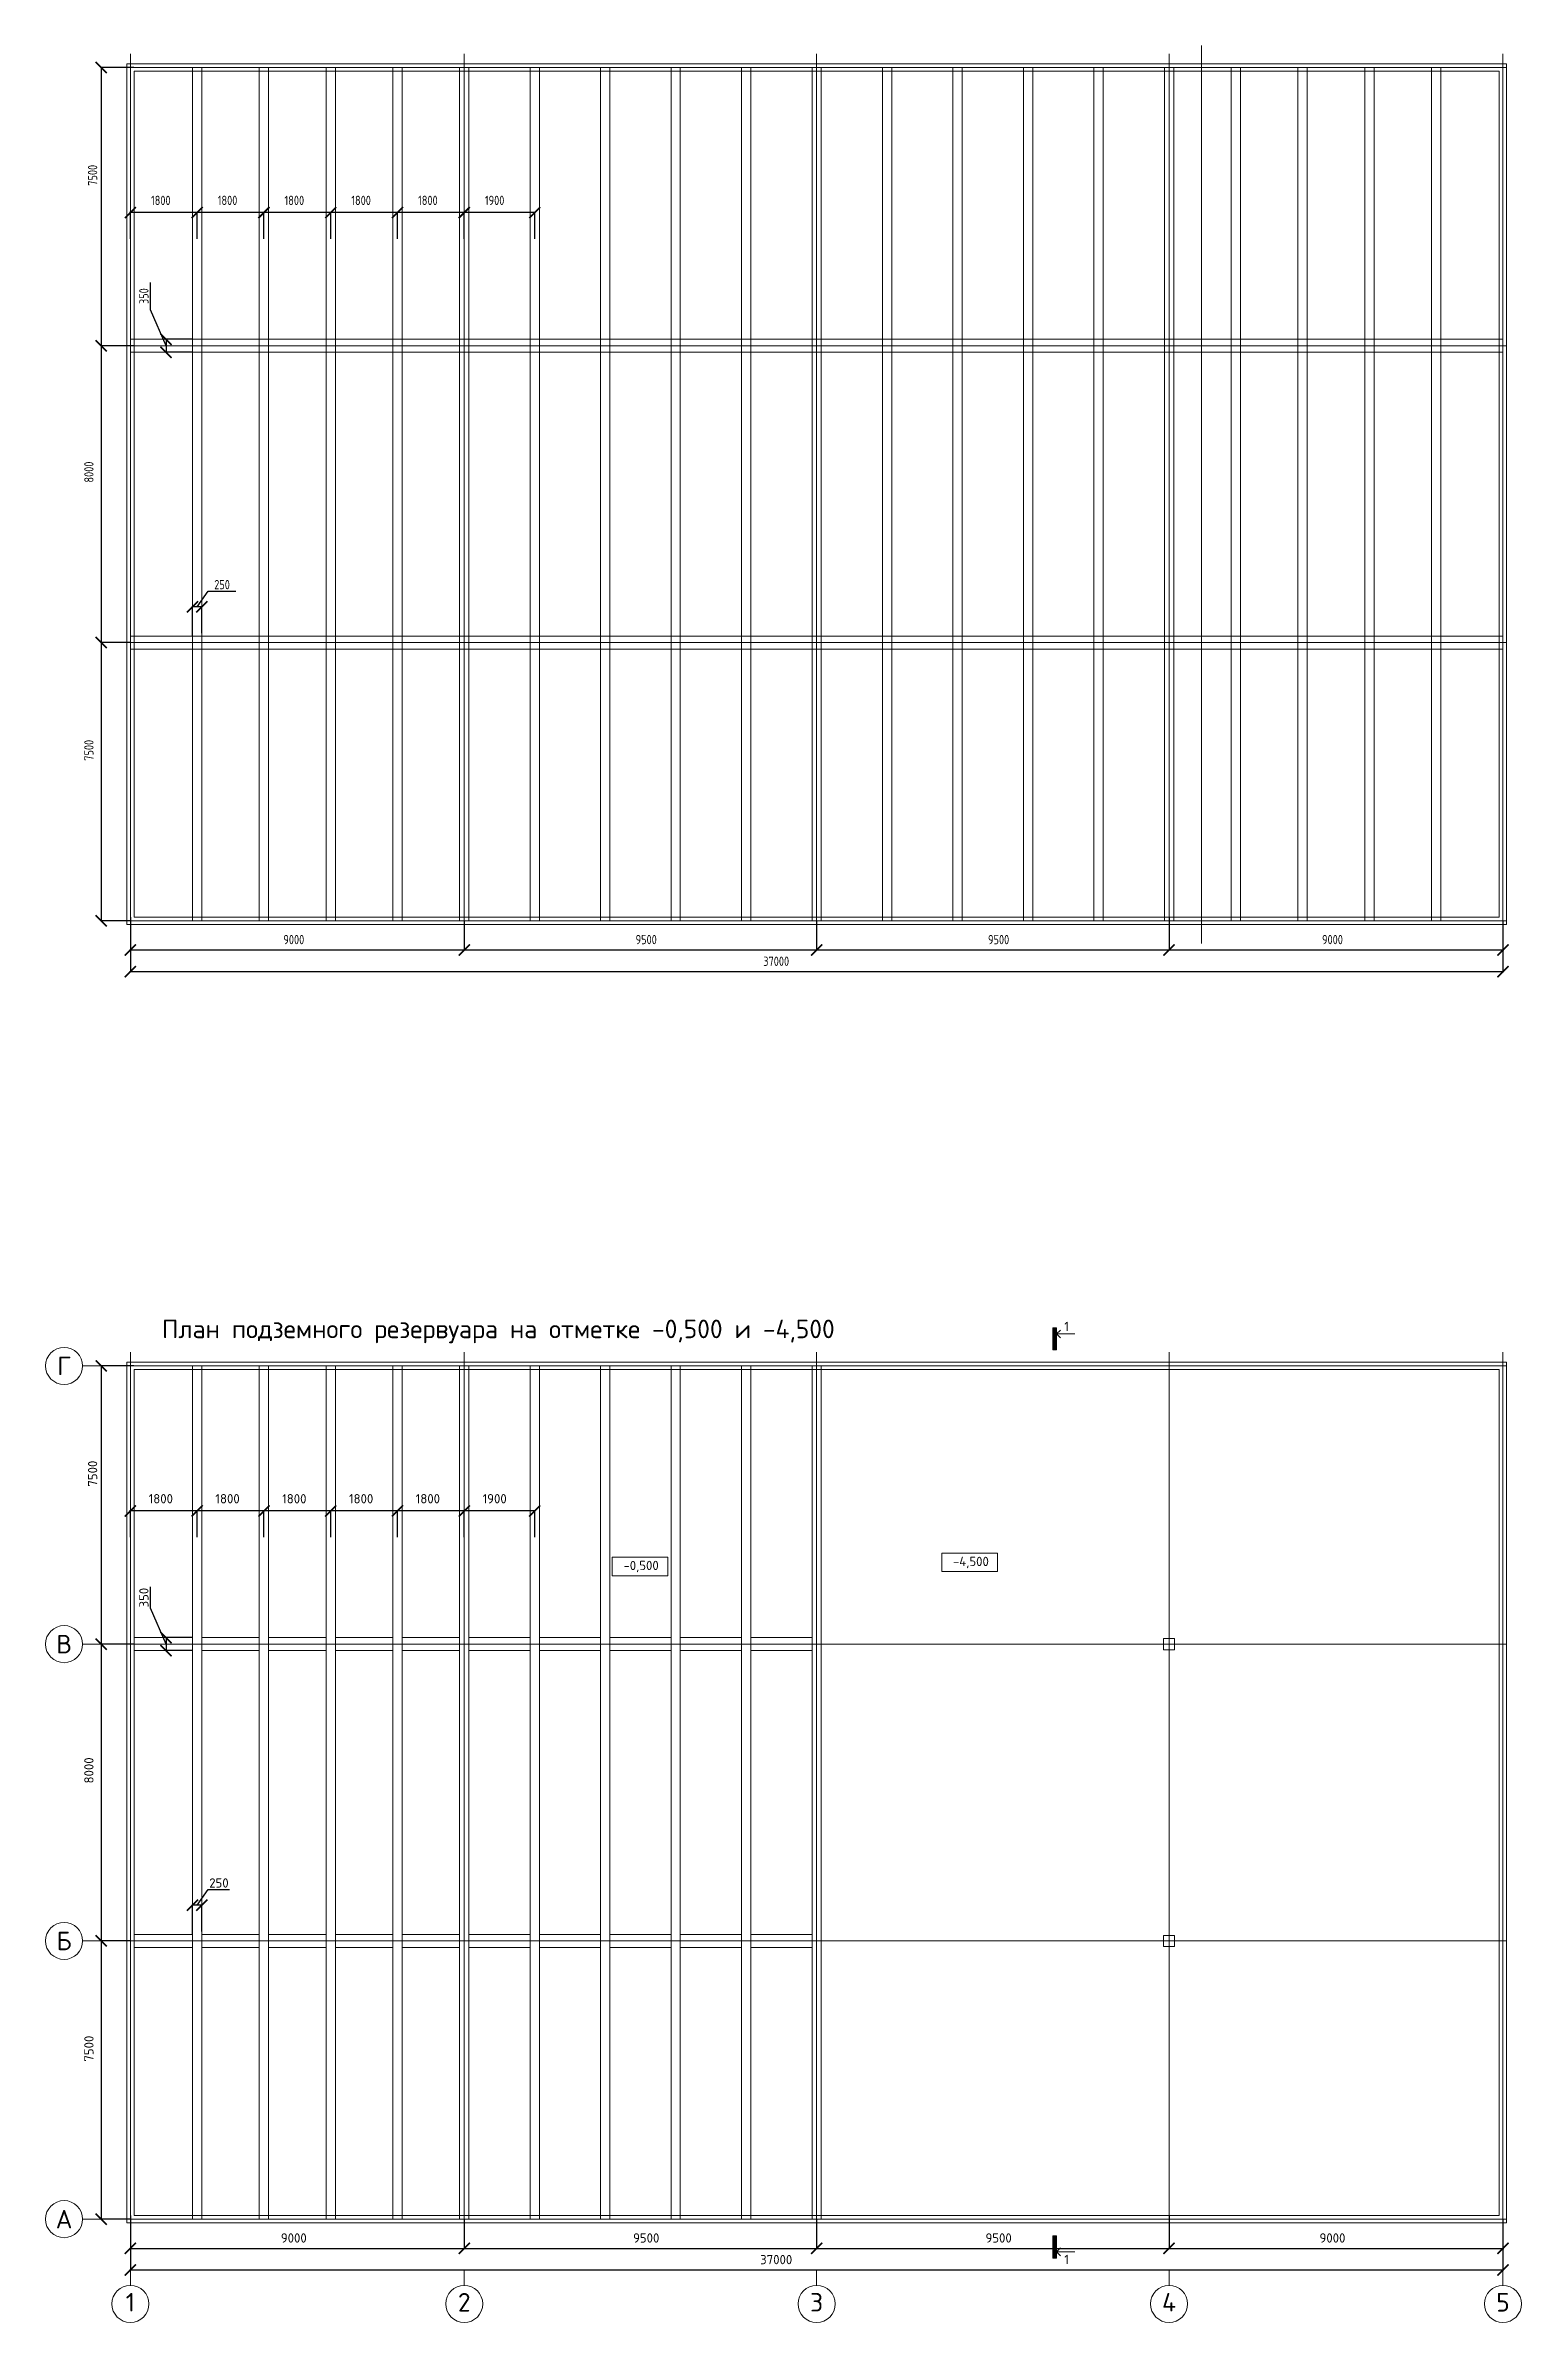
# Model space of a CAD drawing. Header units: millimetres. Extents: x -1960873 to -640355, y 7839719 to 16131025.
# Drawn here: x -817777 to -777990, y 7899383 to 7960762 of the extents above; entities that cross this region are included whole.
import ezdxf

# ---------------------------------------------------------------- set-up
doc = ezdxf.new("R2010")
doc.units = ezdxf.units.MM
doc.linetypes.add('DASHDOT_axis', pattern=[24, 20, -1.5, 1, -1.5])
doc.layers.get('0').update_dxf_attribs({"lineweight": 15})
doc.layers.add('КМ-Размеры', color=2, linetype='Continuous')
doc.styles.add('GOST-2.304_Type-B', font='')
doc.styles.add('ISOCPEUR', font='isocpeur.ttf')
doc.styles.get('GOST-2.304_Type-B').set_extended_font_data('ГОСТ тип А')
doc.dimstyles.new('SPDS', dxfattribs={"dimscale": 100, "dimtxt": 2.5, "dimasz": 2, "dimexe": 1.25, "dimexo": 0.625, "dimtad": 1, "dimdec": 0, "dimrnd": 0.001, "dimtxsty": 'GOST-2.304_Type-B', "dimblk": 'ARCHTICK', "dimcen": 2.5, "dimdle": 2, "dimadec": 0, "dimazin": 2, "dimtfac": 0.75, "dimtdec": 0, "dimtmove": 1, "dimatfit": 3, "dimfxl": 1.25, "dimtolj": 1, "dimarcsym": 0})

msp = doc.modelspace()

# ---------------------------------------------------------------- texts
at = {"transparency": 33554687, "attachment_point": 5, "style": 'ISOCPEUR'}
for s, insert, char_height in [('План подземного резервуара на отметке -0,500 и -4,500 ', (-805571.2, 7926097.3), 500), ('1', (-790251.1, 7926232.7), 250), ('Г', (-817277.5, 7925168.5), 500), ('-0,500', (-801722.3, 7919760.7), 250), ('-4,500', (-792832.2, 7919869.5), 250), ('В', (-817277.5, 7917668.5), 500), ('Б', (-817277.5, 7909668.5), 500), ('А', (-817277.5, 7902168.5), 500), ('1', (-790251.1, 7901081.5), 250), ('1', (-815490.3, 7899926.9), 500), ('2', (-806490.3, 7899926.9), 500), ('3', (-796990.3, 7899926.9), 500), ('4', (-787490.3, 7899926.9), 500), ('5', (-778490.3, 7899926.9), 500)]:
    msp.add_mtext(s, dxfattribs=dict(at, insert=insert, char_height=char_height))

# ---------------------------------------------------------------- blocks, each defined once
blk = doc.blocks.new('_ArchTick')
at = {"color": 0, "linetype": 'ByBlock', "const_width": 0.15}
blk.add_lwpolyline([(-0.5, -0.5), (0.5, 0.5)], dxfattribs=at)
blk = doc.blocks.new('*D178')
at = {"layer": 'Defpoints', "color": 0, "ltscale": 10, "transparency": 16777216}
for p in [(-815490, 7937168), (-778490, 7937168), (-778490, 7935798)]:
    blk.add_point(p, dxfattribs=at)
at = {"layer": 'КМ-Размеры', "color": 0, "lineweight": -2, "ltscale": 10, "transparency": 16777216}
for p, q in [((-815490, 7937162), (-815490, 7935785)), ((-778490, 7937162), (-778490, 7935785))]:
    blk.add_line(p, q, dxfattribs=at)
at = {"layer": 'КМ-Размеры', "color": 0, "linetype": 'ByBlock', "ltscale": 10, "transparency": 16777216}
blk.add_line((-815510, 7935798), (-778470, 7935798), dxfattribs=at)
at = {"layer": 'КМ-Размеры', "color": 0, "ltscale": 10, "transparency": 16777216, "xscale": 300, "yscale": 300, "zscale": 300, "rotation": 180}
blk.add_blockref('_ArchTick', (-815490, 7935798), dxfattribs=at)
at = {"layer": 'КМ-Размеры', "color": 0, "ltscale": 10, "transparency": 16777216, "xscale": 300, "yscale": 300, "zscale": 300}
blk.add_blockref('_ArchTick', (-778490, 7935798), dxfattribs=at)
at = {"layer": 'КМ-Размеры', "color": 0, "lineweight": 15, "ltscale": 10, "transparency": 16777216, "insert": (-798081, 7936077), "char_height": 250, "attachment_point": 5, "style": 'GOST-2.304_Type-B'}
blk.add_mtext('\\A1;37000', dxfattribs=at)
blk = doc.blocks.new('*D179')
at = {"layer": 'Defpoints', "color": 0, "ltscale": 10, "transparency": 16777216}
for p in [(-815490, 7937268), (-806490, 7937168), (-806490, 7936381)]:
    blk.add_point(p, dxfattribs=at)
at = {"layer": 'КМ-Размеры', "color": 0, "lineweight": -2, "ltscale": 10, "transparency": 16777216}
for p, q in [((-815490, 7937262), (-815490, 7936369)), ((-806490, 7937162), (-806490, 7936369))]:
    blk.add_line(p, q, dxfattribs=at)
at = {"layer": 'КМ-Размеры', "color": 0, "linetype": 'ByBlock', "ltscale": 10, "transparency": 16777216}
blk.add_line((-815510, 7936381), (-806470, 7936381), dxfattribs=at)
at = {"layer": 'КМ-Размеры', "color": 0, "ltscale": 10, "transparency": 16777216, "xscale": 300, "yscale": 300, "zscale": 300, "rotation": 180}
blk.add_blockref('_ArchTick', (-815490, 7936381), dxfattribs=at)
at = {"layer": 'КМ-Размеры', "color": 0, "ltscale": 10, "transparency": 16777216, "xscale": 300, "yscale": 300, "zscale": 300}
blk.add_blockref('_ArchTick', (-806490, 7936381), dxfattribs=at)
at = {"layer": 'КМ-Размеры', "color": 0, "lineweight": 15, "ltscale": 10, "transparency": 16777216, "insert": (-811085, 7936661), "char_height": 250, "attachment_point": 5, "style": 'GOST-2.304_Type-B'}
blk.add_mtext('\\A1;9000', dxfattribs=at)
blk = doc.blocks.new('*D180')
at = {"layer": 'Defpoints', "color": 0, "ltscale": 10, "transparency": 16777216}
for p in [(-787490, 7937268), (-778490, 7937168), (-778490, 7936381)]:
    blk.add_point(p, dxfattribs=at)
at = {"layer": 'КМ-Размеры', "color": 0, "lineweight": -2, "ltscale": 10, "transparency": 16777216}
for p, q in [((-787490, 7937262), (-787490, 7936369)), ((-778490, 7937162), (-778490, 7936369))]:
    blk.add_line(p, q, dxfattribs=at)
at = {"layer": 'КМ-Размеры', "color": 0, "linetype": 'ByBlock', "ltscale": 10, "transparency": 16777216}
blk.add_line((-787510, 7936381), (-778470, 7936381), dxfattribs=at)
at = {"layer": 'КМ-Размеры', "color": 0, "ltscale": 10, "transparency": 16777216, "xscale": 300, "yscale": 300, "zscale": 300, "rotation": 180}
blk.add_blockref('_ArchTick', (-787490, 7936381), dxfattribs=at)
at = {"layer": 'КМ-Размеры', "color": 0, "ltscale": 10, "transparency": 16777216, "xscale": 300, "yscale": 300, "zscale": 300}
blk.add_blockref('_ArchTick', (-778490, 7936381), dxfattribs=at)
at = {"layer": 'КМ-Размеры', "color": 0, "lineweight": 15, "ltscale": 10, "transparency": 16777216, "insert": (-783085, 7936661), "char_height": 250, "attachment_point": 5, "style": 'GOST-2.304_Type-B'}
blk.add_mtext('\\A1;9000', dxfattribs=at)
blk = doc.blocks.new('*D181')
at = {"layer": 'Defpoints', "color": 0, "ltscale": 10, "transparency": 16777216}
for p in [(-796990, 7937168), (-787490, 7937168), (-787490, 7936381)]:
    blk.add_point(p, dxfattribs=at)
at = {"layer": 'КМ-Размеры', "color": 0, "lineweight": -2, "ltscale": 10, "transparency": 16777216}
for p, q in [((-796990, 7937162), (-796990, 7936369)), ((-787490, 7937162), (-787490, 7936369))]:
    blk.add_line(p, q, dxfattribs=at)
at = {"layer": 'КМ-Размеры', "color": 0, "linetype": 'ByBlock', "ltscale": 10, "transparency": 16777216}
blk.add_line((-797010, 7936381), (-787470, 7936381), dxfattribs=at)
at = {"layer": 'КМ-Размеры', "color": 0, "ltscale": 10, "transparency": 16777216, "xscale": 300, "yscale": 300, "zscale": 300, "rotation": 180}
blk.add_blockref('_ArchTick', (-796990, 7936381), dxfattribs=at)
at = {"layer": 'КМ-Размеры', "color": 0, "ltscale": 10, "transparency": 16777216, "xscale": 300, "yscale": 300, "zscale": 300}
blk.add_blockref('_ArchTick', (-787490, 7936381), dxfattribs=at)
at = {"layer": 'КМ-Размеры', "color": 0, "lineweight": 15, "ltscale": 10, "transparency": 16777216, "insert": (-792085, 7936661), "char_height": 250, "attachment_point": 5, "style": 'GOST-2.304_Type-B'}
blk.add_mtext('\\A1;9500', dxfattribs=at)
blk = doc.blocks.new('*D182')
at = {"layer": 'Defpoints', "color": 0, "ltscale": 10, "transparency": 16777216}
for p in [(-806490, 7937168), (-796990, 7937168), (-796990, 7936381)]:
    blk.add_point(p, dxfattribs=at)
at = {"layer": 'КМ-Размеры', "color": 0, "lineweight": -2, "ltscale": 10, "transparency": 16777216}
for p, q in [((-806490, 7937162), (-806490, 7936369)), ((-796990, 7937162), (-796990, 7936369))]:
    blk.add_line(p, q, dxfattribs=at)
at = {"layer": 'КМ-Размеры', "color": 0, "linetype": 'ByBlock', "ltscale": 10, "transparency": 16777216}
blk.add_line((-806510, 7936381), (-796970, 7936381), dxfattribs=at)
at = {"layer": 'КМ-Размеры', "color": 0, "ltscale": 10, "transparency": 16777216, "xscale": 300, "yscale": 300, "zscale": 300, "rotation": 180}
blk.add_blockref('_ArchTick', (-806490, 7936381), dxfattribs=at)
at = {"layer": 'КМ-Размеры', "color": 0, "ltscale": 10, "transparency": 16777216, "xscale": 300, "yscale": 300, "zscale": 300}
blk.add_blockref('_ArchTick', (-796990, 7936381), dxfattribs=at)
at = {"layer": 'КМ-Размеры', "color": 0, "lineweight": 15, "ltscale": 10, "transparency": 16777216, "insert": (-801585, 7936661), "char_height": 250, "attachment_point": 5, "style": 'GOST-2.304_Type-B'}
blk.add_mtext('\\A1;9500', dxfattribs=at)
blk = doc.blocks.new('*D183')
at = {"layer": 'Defpoints', "color": 0, "ltscale": 10, "transparency": 16777216}
for p in [(-815490, 7944668), (-816277, 7937168), (-815490, 7937168)]:
    blk.add_point(p, dxfattribs=at)
at = {"layer": 'КМ-Размеры', "color": 0, "lineweight": -2, "ltscale": 10, "transparency": 16777216}
for p, q in [((-815497, 7944668), (-816290, 7944668)), ((-815497, 7937168), (-816290, 7937168))]:
    blk.add_line(p, q, dxfattribs=at)
at = {"layer": 'КМ-Размеры', "color": 0, "linetype": 'ByBlock', "ltscale": 10, "transparency": 16777216}
blk.add_line((-816277, 7944688), (-816277, 7937148), dxfattribs=at)
at = {"layer": 'КМ-Размеры', "color": 0, "ltscale": 10, "transparency": 16777216, "xscale": 300, "yscale": 300, "zscale": 300}
for p, rotation in [((-816277, 7944668), 90), ((-816277, 7937168), 270)]:
    blk.add_blockref('_ArchTick', p, dxfattribs=dict(at, rotation=rotation))
at = {"layer": 'КМ-Размеры', "color": 0, "lineweight": 15, "ltscale": 10, "transparency": 16777216, "insert": (-816609, 7941764), "char_height": 250, "attachment_point": 5, "rotation": 90, "style": 'GOST-2.304_Type-B'}
blk.add_mtext('\\A1;7500', dxfattribs=at)
blk = doc.blocks.new('*D184')
at = {"layer": 'Defpoints', "color": 0, "ltscale": 10, "transparency": 16777216}
for p in [(-815490, 7952668), (-816277, 7944668), (-815490, 7944668)]:
    blk.add_point(p, dxfattribs=at)
at = {"layer": 'КМ-Размеры', "color": 0, "lineweight": -2, "ltscale": 10, "transparency": 16777216}
for p, q in [((-815497, 7952668), (-816290, 7952668)), ((-815497, 7944668), (-816290, 7944668))]:
    blk.add_line(p, q, dxfattribs=at)
at = {"layer": 'КМ-Размеры', "color": 0, "linetype": 'ByBlock', "ltscale": 10, "transparency": 16777216}
blk.add_line((-816277, 7952688), (-816277, 7944648), dxfattribs=at)
at = {"layer": 'КМ-Размеры', "color": 0, "ltscale": 10, "transparency": 16777216, "xscale": 300, "yscale": 300, "zscale": 300}
for p, rotation in [((-816277, 7952668), 90), ((-816277, 7944668), 270)]:
    blk.add_blockref('_ArchTick', p, dxfattribs=dict(at, rotation=rotation))
at = {"layer": 'КМ-Размеры', "color": 0, "lineweight": 15, "ltscale": 10, "transparency": 16777216, "insert": (-816609, 7949264), "char_height": 250, "attachment_point": 5, "rotation": 90, "style": 'GOST-2.304_Type-B'}
blk.add_mtext('\\A1;8000', dxfattribs=at)
blk = doc.blocks.new('*D185')
at = {"layer": 'Defpoints', "color": 0, "ltscale": 10, "transparency": 16777216}
for p in [(-815390, 7960168), (-816277, 7952668), (-815390, 7952668)]:
    blk.add_point(p, dxfattribs=at)
at = {"layer": 'КМ-Размеры', "color": 0, "lineweight": -2, "ltscale": 10, "transparency": 16777216}
for p, q in [((-815397, 7960168), (-816290, 7960168)), ((-815397, 7952668), (-816290, 7952668))]:
    blk.add_line(p, q, dxfattribs=at)
at = {"layer": 'КМ-Размеры', "color": 0, "linetype": 'ByBlock', "ltscale": 10, "transparency": 16777216}
blk.add_line((-816277, 7960188), (-816277, 7952648), dxfattribs=at)
at = {"layer": 'КМ-Размеры', "color": 0, "ltscale": 10, "transparency": 16777216, "xscale": 300, "yscale": 300, "zscale": 300}
for p, rotation in [((-816277, 7960168), 90), ((-816277, 7952668), 270)]:
    blk.add_blockref('_ArchTick', p, dxfattribs=dict(at, rotation=rotation))
at = {"layer": 'КМ-Размеры', "color": 0, "lineweight": 15, "ltscale": 10, "transparency": 16777216, "insert": (-816509, 7957264), "char_height": 250, "attachment_point": 5, "rotation": 90, "style": 'GOST-2.304_Type-B'}
blk.add_mtext('\\A1;7500', dxfattribs=at)
blk = doc.blocks.new('*D186')
at = {"layer": 'Defpoints', "color": 0, "ltscale": 10, "transparency": 16777216}
for p in [(-814528, 7952493), (-813815, 7952843), (-813815, 7952493)]:
    blk.add_point(p, dxfattribs=at)
at = {"layer": 'КМ-Размеры', "color": 0, "linetype": 'ByBlock', "ltscale": 10, "transparency": 16777216}
for p, q in [((-814951, 7953634), (-814951, 7954377)), ((-814528, 7952668), (-814951, 7953634)), ((-814528, 7952863), (-814528, 7952473))]:
    blk.add_line(p, q, dxfattribs=at)
at = {"layer": 'КМ-Размеры', "color": 0, "lineweight": -2, "ltscale": 10, "transparency": 16777216}
for p, q in [((-813822, 7952843), (-814541, 7952843)), ((-813822, 7952493), (-814541, 7952493))]:
    blk.add_line(p, q, dxfattribs=at)
at = {"layer": 'КМ-Размеры', "color": 0, "ltscale": 10, "transparency": 16777216, "xscale": 300, "yscale": 300, "zscale": 300}
for p, rotation in [((-814528, 7952843), 90), ((-814528, 7952493), 270)]:
    blk.add_blockref('_ArchTick', p, dxfattribs=dict(at, rotation=rotation))
at = {"layer": 'КМ-Размеры', "color": 0, "lineweight": 15, "ltscale": 10, "transparency": 16777216, "insert": (-815126, 7954006), "char_height": 250, "attachment_point": 5, "rotation": 90, "style": 'GOST-2.304_Type-B'}
blk.add_mtext('\\A1;350', dxfattribs=at)
blk = doc.blocks.new('*D187')
at = {"layer": 'Defpoints', "color": 0, "ltscale": 10, "transparency": 16777216}
for p in [(-813815, 7945632), (-813565, 7944919), (-813815, 7944843)]:
    blk.add_point(p, dxfattribs=at)
at = {"layer": 'КМ-Размеры', "color": 0, "linetype": 'ByBlock', "ltscale": 10, "transparency": 16777216}
for p, q in [((-813545, 7945632), (-813835, 7945632)), ((-813690, 7945632), (-813390, 7946055)), ((-813390, 7946055), (-812647, 7946055))]:
    blk.add_line(p, q, dxfattribs=at)
at = {"layer": 'КМ-Размеры', "color": 0, "lineweight": -2, "ltscale": 10, "transparency": 16777216}
for p, q in [((-813815, 7944850), (-813815, 7945644)), ((-813565, 7944925), (-813565, 7945644))]:
    blk.add_line(p, q, dxfattribs=at)
at = {"layer": 'КМ-Размеры', "color": 0, "ltscale": 10, "transparency": 16777216, "xscale": 300, "yscale": 300, "zscale": 300, "rotation": 180}
blk.add_blockref('_ArchTick', (-813815, 7945632), dxfattribs=at)
at = {"layer": 'КМ-Размеры', "color": 0, "ltscale": 10, "transparency": 16777216, "xscale": 300, "yscale": 300, "zscale": 300}
blk.add_blockref('_ArchTick', (-813565, 7945632), dxfattribs=at)
at = {"layer": 'КМ-Размеры', "color": 0, "lineweight": 15, "ltscale": 10, "transparency": 16777216, "insert": (-813019, 7946230), "char_height": 250, "attachment_point": 5, "style": 'GOST-2.304_Type-B'}
blk.add_mtext('\\A1;250', dxfattribs=at)
blk = doc.blocks.new('*D188')
at = {"layer": 'Defpoints', "color": 0, "ltscale": 10, "transparency": 16777216}
for p in [(-815490, 7956259), (-815490, 7955546), (-813690, 7955546)]:
    blk.add_point(p, dxfattribs=at)
at = {"layer": 'КМ-Размеры', "color": 0, "linetype": 'ByBlock', "ltscale": 10, "transparency": 16777216}
blk.add_line((-813670, 7956259), (-815510, 7956259), dxfattribs=at)
at = {"layer": 'КМ-Размеры', "color": 0, "lineweight": -2, "ltscale": 10, "transparency": 16777216}
for p, q in [((-815490, 7955552), (-815490, 7956271)), ((-813690, 7955552), (-813690, 7956271))]:
    blk.add_line(p, q, dxfattribs=at)
at = {"layer": 'КМ-Размеры', "color": 0, "ltscale": 10, "transparency": 16777216, "xscale": 300, "yscale": 300, "zscale": 300, "rotation": 180}
blk.add_blockref('_ArchTick', (-815490, 7956259), dxfattribs=at)
at = {"layer": 'КМ-Размеры', "color": 0, "ltscale": 10, "transparency": 16777216, "xscale": 300, "yscale": 300, "zscale": 300}
blk.add_blockref('_ArchTick', (-813690, 7956259), dxfattribs=at)
at = {"layer": 'КМ-Размеры', "color": 0, "lineweight": 15, "ltscale": 10, "transparency": 16777216, "insert": (-814671, 7956588), "char_height": 250, "attachment_point": 5, "style": 'GOST-2.304_Type-B'}
blk.add_mtext('\\A1;1800', dxfattribs=at)
blk = doc.blocks.new('*D189')
at = {"layer": 'Defpoints', "color": 0, "ltscale": 10, "transparency": 16777216}
for p in [(-813690, 7956259), (-813690, 7955546), (-811890, 7955546)]:
    blk.add_point(p, dxfattribs=at)
at = {"layer": 'КМ-Размеры', "color": 0, "linetype": 'ByBlock', "ltscale": 10, "transparency": 16777216}
blk.add_line((-811870, 7956259), (-813710, 7956259), dxfattribs=at)
at = {"layer": 'КМ-Размеры', "color": 0, "lineweight": -2, "ltscale": 10, "transparency": 16777216}
for p, q in [((-813690, 7955552), (-813690, 7956271)), ((-811890, 7955552), (-811890, 7956271))]:
    blk.add_line(p, q, dxfattribs=at)
at = {"layer": 'КМ-Размеры', "color": 0, "ltscale": 10, "transparency": 16777216, "xscale": 300, "yscale": 300, "zscale": 300, "rotation": 180}
blk.add_blockref('_ArchTick', (-813690, 7956259), dxfattribs=at)
at = {"layer": 'КМ-Размеры', "color": 0, "ltscale": 10, "transparency": 16777216, "xscale": 300, "yscale": 300, "zscale": 300}
blk.add_blockref('_ArchTick', (-811890, 7956259), dxfattribs=at)
at = {"layer": 'КМ-Размеры', "color": 0, "lineweight": 15, "ltscale": 10, "transparency": 16777216, "insert": (-812871, 7956588), "char_height": 250, "attachment_point": 5, "style": 'GOST-2.304_Type-B'}
blk.add_mtext('\\A1;1800', dxfattribs=at)
blk = doc.blocks.new('*D190')
at = {"layer": 'Defpoints', "color": 0, "ltscale": 10, "transparency": 16777216}
for p in [(-811890, 7956259), (-811890, 7955546), (-810090, 7955546)]:
    blk.add_point(p, dxfattribs=at)
at = {"layer": 'КМ-Размеры', "color": 0, "linetype": 'ByBlock', "ltscale": 10, "transparency": 16777216}
blk.add_line((-810070, 7956259), (-811910, 7956259), dxfattribs=at)
at = {"layer": 'КМ-Размеры', "color": 0, "lineweight": -2, "ltscale": 10, "transparency": 16777216}
for p, q in [((-811890, 7955552), (-811890, 7956271)), ((-810090, 7955552), (-810090, 7956271))]:
    blk.add_line(p, q, dxfattribs=at)
at = {"layer": 'КМ-Размеры', "color": 0, "ltscale": 10, "transparency": 16777216, "xscale": 300, "yscale": 300, "zscale": 300, "rotation": 180}
blk.add_blockref('_ArchTick', (-811890, 7956259), dxfattribs=at)
at = {"layer": 'КМ-Размеры', "color": 0, "ltscale": 10, "transparency": 16777216, "xscale": 300, "yscale": 300, "zscale": 300}
blk.add_blockref('_ArchTick', (-810090, 7956259), dxfattribs=at)
at = {"layer": 'КМ-Размеры', "color": 0, "lineweight": 15, "ltscale": 10, "transparency": 16777216, "insert": (-811071, 7956588), "char_height": 250, "attachment_point": 5, "style": 'GOST-2.304_Type-B'}
blk.add_mtext('\\A1;1800', dxfattribs=at)
blk = doc.blocks.new('*D191')
at = {"layer": 'Defpoints', "color": 0, "ltscale": 10, "transparency": 16777216}
for p in [(-810090, 7956259), (-810090, 7955546), (-808290, 7955546)]:
    blk.add_point(p, dxfattribs=at)
at = {"layer": 'КМ-Размеры', "color": 0, "linetype": 'ByBlock', "ltscale": 10, "transparency": 16777216}
blk.add_line((-808270, 7956259), (-810110, 7956259), dxfattribs=at)
at = {"layer": 'КМ-Размеры', "color": 0, "lineweight": -2, "ltscale": 10, "transparency": 16777216}
for p, q in [((-810090, 7955552), (-810090, 7956271)), ((-808290, 7955552), (-808290, 7956271))]:
    blk.add_line(p, q, dxfattribs=at)
at = {"layer": 'КМ-Размеры', "color": 0, "ltscale": 10, "transparency": 16777216, "xscale": 300, "yscale": 300, "zscale": 300, "rotation": 180}
blk.add_blockref('_ArchTick', (-810090, 7956259), dxfattribs=at)
at = {"layer": 'КМ-Размеры', "color": 0, "ltscale": 10, "transparency": 16777216, "xscale": 300, "yscale": 300, "zscale": 300}
blk.add_blockref('_ArchTick', (-808290, 7956259), dxfattribs=at)
at = {"layer": 'КМ-Размеры', "color": 0, "lineweight": 15, "ltscale": 10, "transparency": 16777216, "insert": (-809271, 7956588), "char_height": 250, "attachment_point": 5, "style": 'GOST-2.304_Type-B'}
blk.add_mtext('\\A1;1800', dxfattribs=at)
blk = doc.blocks.new('*D192')
at = {"layer": 'Defpoints', "color": 0, "ltscale": 10, "transparency": 16777216}
for p in [(-808290, 7956259), (-808290, 7955546), (-806490, 7955546)]:
    blk.add_point(p, dxfattribs=at)
at = {"layer": 'КМ-Размеры', "color": 0, "linetype": 'ByBlock', "ltscale": 10, "transparency": 16777216}
blk.add_line((-806470, 7956259), (-808310, 7956259), dxfattribs=at)
at = {"layer": 'КМ-Размеры', "color": 0, "lineweight": -2, "ltscale": 10, "transparency": 16777216}
for p, q in [((-808290, 7955552), (-808290, 7956271)), ((-806490, 7955552), (-806490, 7956271))]:
    blk.add_line(p, q, dxfattribs=at)
at = {"layer": 'КМ-Размеры', "color": 0, "ltscale": 10, "transparency": 16777216, "xscale": 300, "yscale": 300, "zscale": 300, "rotation": 180}
blk.add_blockref('_ArchTick', (-808290, 7956259), dxfattribs=at)
at = {"layer": 'КМ-Размеры', "color": 0, "ltscale": 10, "transparency": 16777216, "xscale": 300, "yscale": 300, "zscale": 300}
blk.add_blockref('_ArchTick', (-806490, 7956259), dxfattribs=at)
at = {"layer": 'КМ-Размеры', "color": 0, "lineweight": 15, "ltscale": 10, "transparency": 16777216, "insert": (-807471, 7956588), "char_height": 250, "attachment_point": 5, "style": 'GOST-2.304_Type-B'}
blk.add_mtext('\\A1;1800', dxfattribs=at)
blk = doc.blocks.new('*D193')
at = {"layer": 'Defpoints', "color": 0, "ltscale": 10, "transparency": 16777216}
for p in [(-806490, 7956259), (-806490, 7955546), (-804590, 7955546)]:
    blk.add_point(p, dxfattribs=at)
at = {"layer": 'КМ-Размеры', "color": 0, "linetype": 'ByBlock', "ltscale": 10, "transparency": 16777216}
blk.add_line((-804570, 7956259), (-806510, 7956259), dxfattribs=at)
at = {"layer": 'КМ-Размеры', "color": 0, "lineweight": -2, "ltscale": 10, "transparency": 16777216}
for p, q in [((-806490, 7955552), (-806490, 7956271)), ((-804590, 7955552), (-804590, 7956271))]:
    blk.add_line(p, q, dxfattribs=at)
at = {"layer": 'КМ-Размеры', "color": 0, "ltscale": 10, "transparency": 16777216, "xscale": 300, "yscale": 300, "zscale": 300, "rotation": 180}
blk.add_blockref('_ArchTick', (-806490, 7956259), dxfattribs=at)
at = {"layer": 'КМ-Размеры', "color": 0, "ltscale": 10, "transparency": 16777216, "xscale": 300, "yscale": 300, "zscale": 300}
blk.add_blockref('_ArchTick', (-804590, 7956259), dxfattribs=at)
at = {"layer": 'КМ-Размеры', "color": 0, "lineweight": 15, "ltscale": 10, "transparency": 16777216, "insert": (-805671, 7956588), "char_height": 250, "attachment_point": 5, "style": 'GOST-2.304_Type-B'}
blk.add_mtext('\\A1;1900', dxfattribs=at)
blk = doc.blocks.new('*D194')
at = {"layer": 'Defpoints', "color": 0, "ltscale": 10, "transparency": 16777216}
for p in [(-815490, 7902168), (-778490, 7902168), (-778490, 7900798)]:
    blk.add_point(p, dxfattribs=at)
at = {"layer": 'КМ-Размеры', "color": 0, "lineweight": -2, "ltscale": 10, "transparency": 16777216}
for p, q in [((-815490, 7902162), (-815490, 7900785)), ((-778490, 7902162), (-778490, 7900785))]:
    blk.add_line(p, q, dxfattribs=at)
at = {"layer": 'КМ-Размеры', "color": 0, "linetype": 'ByBlock', "ltscale": 10, "transparency": 16777216}
blk.add_line((-815510, 7900798), (-778470, 7900798), dxfattribs=at)
at = {"layer": 'КМ-Размеры', "color": 0, "ltscale": 10, "transparency": 16777216, "xscale": 300, "yscale": 300, "zscale": 300, "rotation": 180}
blk.add_blockref('_ArchTick', (-815490, 7900798), dxfattribs=at)
at = {"layer": 'КМ-Размеры', "color": 0, "ltscale": 10, "transparency": 16777216, "xscale": 300, "yscale": 300, "zscale": 300}
blk.add_blockref('_ArchTick', (-778490, 7900798), dxfattribs=at)
at = {"layer": 'КМ-Размеры', "color": 0, "lineweight": 15, "ltscale": 10, "transparency": 16777216, "insert": (-798081, 7901077), "char_height": 250, "attachment_point": 5, "style": 'ISOCPEUR'}
blk.add_mtext('\\A1;37000', dxfattribs=at)
blk = doc.blocks.new('*D198')
at = {"layer": 'Defpoints', "color": 0, "ltscale": 10, "transparency": 16777216}
for p in [(-815490, 7902268), (-806490, 7902168), (-806490, 7901381)]:
    blk.add_point(p, dxfattribs=at)
at = {"layer": 'КМ-Размеры', "color": 0, "lineweight": -2, "ltscale": 10, "transparency": 16777216}
for p, q in [((-815490, 7902262), (-815490, 7901369)), ((-806490, 7902162), (-806490, 7901369))]:
    blk.add_line(p, q, dxfattribs=at)
at = {"layer": 'КМ-Размеры', "color": 0, "linetype": 'ByBlock', "ltscale": 10, "transparency": 16777216}
blk.add_line((-815510, 7901381), (-806470, 7901381), dxfattribs=at)
at = {"layer": 'КМ-Размеры', "color": 0, "ltscale": 10, "transparency": 16777216, "xscale": 300, "yscale": 300, "zscale": 300, "rotation": 180}
blk.add_blockref('_ArchTick', (-815490, 7901381), dxfattribs=at)
at = {"layer": 'КМ-Размеры', "color": 0, "ltscale": 10, "transparency": 16777216, "xscale": 300, "yscale": 300, "zscale": 300}
blk.add_blockref('_ArchTick', (-806490, 7901381), dxfattribs=at)
at = {"layer": 'КМ-Размеры', "color": 0, "lineweight": 15, "ltscale": 10, "transparency": 16777216, "insert": (-811085, 7901661), "char_height": 250, "attachment_point": 5, "style": 'ISOCPEUR'}
blk.add_mtext('\\A1;9000', dxfattribs=at)
blk = doc.blocks.new('*D199')
at = {"layer": 'Defpoints', "color": 0, "ltscale": 10, "transparency": 16777216}
for p in [(-787490, 7902268), (-778490, 7902168), (-778490, 7901381)]:
    blk.add_point(p, dxfattribs=at)
at = {"layer": 'КМ-Размеры', "color": 0, "lineweight": -2, "ltscale": 10, "transparency": 16777216}
for p, q in [((-787490, 7902262), (-787490, 7901369)), ((-778490, 7902162), (-778490, 7901369))]:
    blk.add_line(p, q, dxfattribs=at)
at = {"layer": 'КМ-Размеры', "color": 0, "linetype": 'ByBlock', "ltscale": 10, "transparency": 16777216}
blk.add_line((-787510, 7901381), (-778470, 7901381), dxfattribs=at)
at = {"layer": 'КМ-Размеры', "color": 0, "ltscale": 10, "transparency": 16777216, "xscale": 300, "yscale": 300, "zscale": 300, "rotation": 180}
blk.add_blockref('_ArchTick', (-787490, 7901381), dxfattribs=at)
at = {"layer": 'КМ-Размеры', "color": 0, "ltscale": 10, "transparency": 16777216, "xscale": 300, "yscale": 300, "zscale": 300}
blk.add_blockref('_ArchTick', (-778490, 7901381), dxfattribs=at)
at = {"layer": 'КМ-Размеры', "color": 0, "lineweight": 15, "ltscale": 10, "transparency": 16777216, "insert": (-783085, 7901661), "char_height": 250, "attachment_point": 5, "style": 'ISOCPEUR'}
blk.add_mtext('\\A1;9000', dxfattribs=at)
blk = doc.blocks.new('*D200')
at = {"layer": 'Defpoints', "color": 0, "ltscale": 10, "transparency": 16777216}
for p in [(-796990, 7902168), (-787490, 7902168), (-787490, 7901381)]:
    blk.add_point(p, dxfattribs=at)
at = {"layer": 'КМ-Размеры', "color": 0, "lineweight": -2, "ltscale": 10, "transparency": 16777216}
for p, q in [((-796990, 7902162), (-796990, 7901369)), ((-787490, 7902162), (-787490, 7901369))]:
    blk.add_line(p, q, dxfattribs=at)
at = {"layer": 'КМ-Размеры', "color": 0, "linetype": 'ByBlock', "ltscale": 10, "transparency": 16777216}
blk.add_line((-797010, 7901381), (-787470, 7901381), dxfattribs=at)
at = {"layer": 'КМ-Размеры', "color": 0, "ltscale": 10, "transparency": 16777216, "xscale": 300, "yscale": 300, "zscale": 300, "rotation": 180}
blk.add_blockref('_ArchTick', (-796990, 7901381), dxfattribs=at)
at = {"layer": 'КМ-Размеры', "color": 0, "ltscale": 10, "transparency": 16777216, "xscale": 300, "yscale": 300, "zscale": 300}
blk.add_blockref('_ArchTick', (-787490, 7901381), dxfattribs=at)
at = {"layer": 'КМ-Размеры', "color": 0, "lineweight": 15, "ltscale": 10, "transparency": 16777216, "insert": (-792085, 7901661), "char_height": 250, "attachment_point": 5, "style": 'ISOCPEUR'}
blk.add_mtext('\\A1;9500', dxfattribs=at)
blk = doc.blocks.new('*D201')
at = {"layer": 'Defpoints', "color": 0, "ltscale": 10, "transparency": 16777216}
for p in [(-806490, 7902168), (-796990, 7902168), (-796990, 7901381)]:
    blk.add_point(p, dxfattribs=at)
at = {"layer": 'КМ-Размеры', "color": 0, "lineweight": -2, "ltscale": 10, "transparency": 16777216}
for p, q in [((-806490, 7902162), (-806490, 7901369)), ((-796990, 7902162), (-796990, 7901369))]:
    blk.add_line(p, q, dxfattribs=at)
at = {"layer": 'КМ-Размеры', "color": 0, "linetype": 'ByBlock', "ltscale": 10, "transparency": 16777216}
blk.add_line((-806510, 7901381), (-796970, 7901381), dxfattribs=at)
at = {"layer": 'КМ-Размеры', "color": 0, "ltscale": 10, "transparency": 16777216, "xscale": 300, "yscale": 300, "zscale": 300, "rotation": 180}
blk.add_blockref('_ArchTick', (-806490, 7901381), dxfattribs=at)
at = {"layer": 'КМ-Размеры', "color": 0, "ltscale": 10, "transparency": 16777216, "xscale": 300, "yscale": 300, "zscale": 300}
blk.add_blockref('_ArchTick', (-796990, 7901381), dxfattribs=at)
at = {"layer": 'КМ-Размеры', "color": 0, "lineweight": 15, "ltscale": 10, "transparency": 16777216, "insert": (-801585, 7901661), "char_height": 250, "attachment_point": 5, "style": 'ISOCPEUR'}
blk.add_mtext('\\A1;9500', dxfattribs=at)
blk = doc.blocks.new('*D207')
at = {"layer": 'Defpoints', "color": 0, "ltscale": 10, "transparency": 16777216}
for p in [(-815490, 7909668), (-816277, 7902168), (-815490, 7902168)]:
    blk.add_point(p, dxfattribs=at)
at = {"layer": 'КМ-Размеры', "color": 0, "lineweight": -2, "ltscale": 10, "transparency": 16777216}
for p, q in [((-815497, 7909668), (-816290, 7909668)), ((-815497, 7902168), (-816290, 7902168))]:
    blk.add_line(p, q, dxfattribs=at)
at = {"layer": 'КМ-Размеры', "color": 0, "linetype": 'ByBlock', "ltscale": 10, "transparency": 16777216}
blk.add_line((-816277, 7909688), (-816277, 7902148), dxfattribs=at)
at = {"layer": 'КМ-Размеры', "color": 0, "ltscale": 10, "transparency": 16777216, "xscale": 300, "yscale": 300, "zscale": 300}
for p, rotation in [((-816277, 7909668), 90), ((-816277, 7902168), 270)]:
    blk.add_blockref('_ArchTick', p, dxfattribs=dict(at, rotation=rotation))
at = {"layer": 'КМ-Размеры', "color": 0, "lineweight": 15, "ltscale": 10, "transparency": 16777216, "insert": (-816609, 7906764), "char_height": 250, "attachment_point": 5, "rotation": 90, "style": 'ISOCPEUR'}
blk.add_mtext('\\A1;7500', dxfattribs=at)
blk = doc.blocks.new('*D208')
at = {"layer": 'Defpoints', "color": 0, "ltscale": 10, "transparency": 16777216}
for p in [(-815490, 7917668), (-816277, 7909668), (-815490, 7909668)]:
    blk.add_point(p, dxfattribs=at)
at = {"layer": 'КМ-Размеры', "color": 0, "lineweight": -2, "ltscale": 10, "transparency": 16777216}
for p, q in [((-815497, 7917668), (-816290, 7917668)), ((-815497, 7909668), (-816290, 7909668))]:
    blk.add_line(p, q, dxfattribs=at)
at = {"layer": 'КМ-Размеры', "color": 0, "linetype": 'ByBlock', "ltscale": 10, "transparency": 16777216}
blk.add_line((-816277, 7917688), (-816277, 7909648), dxfattribs=at)
at = {"layer": 'КМ-Размеры', "color": 0, "ltscale": 10, "transparency": 16777216, "xscale": 300, "yscale": 300, "zscale": 300}
for p, rotation in [((-816277, 7917668), 90), ((-816277, 7909668), 270)]:
    blk.add_blockref('_ArchTick', p, dxfattribs=dict(at, rotation=rotation))
at = {"layer": 'КМ-Размеры', "color": 0, "lineweight": 15, "ltscale": 10, "transparency": 16777216, "insert": (-816609, 7914264), "char_height": 250, "attachment_point": 5, "rotation": 90, "style": 'ISOCPEUR'}
blk.add_mtext('\\A1;8000', dxfattribs=at)
blk = doc.blocks.new('*D209')
at = {"layer": 'Defpoints', "color": 0, "ltscale": 10, "transparency": 16777216}
for p in [(-815390, 7925168), (-816277, 7917668), (-815390, 7917668)]:
    blk.add_point(p, dxfattribs=at)
at = {"layer": 'КМ-Размеры', "color": 0, "lineweight": -2, "ltscale": 10, "transparency": 16777216}
for p, q in [((-815397, 7925168), (-816290, 7925168)), ((-815397, 7917668), (-816290, 7917668))]:
    blk.add_line(p, q, dxfattribs=at)
at = {"layer": 'КМ-Размеры', "color": 0, "linetype": 'ByBlock', "ltscale": 10, "transparency": 16777216}
blk.add_line((-816277, 7925188), (-816277, 7917648), dxfattribs=at)
at = {"layer": 'КМ-Размеры', "color": 0, "ltscale": 10, "transparency": 16777216, "xscale": 300, "yscale": 300, "zscale": 300}
for p, rotation in [((-816277, 7925168), 90), ((-816277, 7917668), 270)]:
    blk.add_blockref('_ArchTick', p, dxfattribs=dict(at, rotation=rotation))
at = {"layer": 'КМ-Размеры', "color": 0, "lineweight": 15, "ltscale": 10, "transparency": 16777216, "insert": (-816509, 7922264), "char_height": 250, "attachment_point": 5, "rotation": 90, "style": 'ISOCPEUR'}
blk.add_mtext('\\A1;7500', dxfattribs=at)
blk = doc.blocks.new('*D195')
at = {"layer": 'Defpoints', "color": 0, "ltscale": 10, "transparency": 16777216}
for p in [(-814528, 7917493), (-813815, 7917843), (-813815, 7917493)]:
    blk.add_point(p, dxfattribs=at)
at = {"layer": 'КМ-Размеры', "color": 0, "linetype": 'ByBlock', "ltscale": 10, "transparency": 16777216}
for p, q in [((-814951, 7918634), (-814951, 7919209)), ((-814528, 7917668), (-814951, 7918634)), ((-814528, 7917863), (-814528, 7917473))]:
    blk.add_line(p, q, dxfattribs=at)
at = {"layer": 'КМ-Размеры', "color": 0, "lineweight": -2, "ltscale": 10, "transparency": 16777216}
for p, q in [((-813822, 7917843), (-814541, 7917843)), ((-813822, 7917493), (-814541, 7917493))]:
    blk.add_line(p, q, dxfattribs=at)
at = {"layer": 'КМ-Размеры', "color": 0, "ltscale": 10, "transparency": 16777216, "xscale": 300, "yscale": 300, "zscale": 300}
for p, rotation in [((-814528, 7917843), 90), ((-814528, 7917493), 270)]:
    blk.add_blockref('_ArchTick', p, dxfattribs=dict(at, rotation=rotation))
at = {"layer": 'КМ-Размеры', "color": 0, "lineweight": 15, "ltscale": 10, "transparency": 16777216, "insert": (-815126, 7918922), "char_height": 250, "attachment_point": 5, "rotation": 90, "style": 'ISOCPEUR'}
blk.add_mtext('\\A1;350', dxfattribs=at)
blk = doc.blocks.new('*D196')
at = {"layer": 'Defpoints', "color": 0, "ltscale": 10, "transparency": 16777216}
for p in [(-813815, 7910632), (-813565, 7909919), (-813815, 7909843)]:
    blk.add_point(p, dxfattribs=at)
at = {"layer": 'КМ-Размеры', "color": 0, "linetype": 'ByBlock', "ltscale": 10, "transparency": 16777216}
for p, q in [((-813545, 7910632), (-813835, 7910632)), ((-813690, 7910632), (-813390, 7911055)), ((-813390, 7911055), (-812815, 7911055))]:
    blk.add_line(p, q, dxfattribs=at)
at = {"layer": 'КМ-Размеры', "color": 0, "lineweight": -2, "ltscale": 10, "transparency": 16777216}
for p, q in [((-813815, 7909850), (-813815, 7910644)), ((-813565, 7909925), (-813565, 7910644))]:
    blk.add_line(p, q, dxfattribs=at)
at = {"layer": 'КМ-Размеры', "color": 0, "ltscale": 10, "transparency": 16777216, "xscale": 300, "yscale": 300, "zscale": 300, "rotation": 180}
blk.add_blockref('_ArchTick', (-813815, 7910632), dxfattribs=at)
at = {"layer": 'КМ-Размеры', "color": 0, "ltscale": 10, "transparency": 16777216, "xscale": 300, "yscale": 300, "zscale": 300}
blk.add_blockref('_ArchTick', (-813565, 7910632), dxfattribs=at)
at = {"layer": 'КМ-Размеры', "color": 0, "lineweight": 15, "ltscale": 10, "transparency": 16777216, "insert": (-813103, 7911230), "char_height": 250, "attachment_point": 5, "style": 'ISOCPEUR'}
blk.add_mtext('\\A1;250', dxfattribs=at)
blk = doc.blocks.new('*D197')
at = {"layer": 'Defpoints', "color": 0, "ltscale": 10, "transparency": 16777216}
for p in [(-815490, 7921259), (-815490, 7920546), (-813690, 7920546)]:
    blk.add_point(p, dxfattribs=at)
at = {"layer": 'КМ-Размеры', "color": 0, "linetype": 'ByBlock', "ltscale": 10, "transparency": 16777216}
blk.add_line((-813670, 7921259), (-815510, 7921259), dxfattribs=at)
at = {"layer": 'КМ-Размеры', "color": 0, "lineweight": -2, "ltscale": 10, "transparency": 16777216}
for p, q in [((-815490, 7920552), (-815490, 7921271)), ((-813690, 7920552), (-813690, 7921271))]:
    blk.add_line(p, q, dxfattribs=at)
at = {"layer": 'КМ-Размеры', "color": 0, "ltscale": 10, "transparency": 16777216, "xscale": 300, "yscale": 300, "zscale": 300, "rotation": 180}
blk.add_blockref('_ArchTick', (-815490, 7921259), dxfattribs=at)
at = {"layer": 'КМ-Размеры', "color": 0, "ltscale": 10, "transparency": 16777216, "xscale": 300, "yscale": 300, "zscale": 300}
blk.add_blockref('_ArchTick', (-813690, 7921259), dxfattribs=at)
at = {"layer": 'КМ-Размеры', "color": 0, "lineweight": 15, "ltscale": 10, "transparency": 16777216, "insert": (-814671, 7921588), "char_height": 250, "attachment_point": 5, "style": 'ISOCPEUR'}
blk.add_mtext('\\A1;1800', dxfattribs=at)
blk = doc.blocks.new('*D202')
at = {"layer": 'Defpoints', "color": 0, "ltscale": 10, "transparency": 16777216}
for p in [(-813690, 7921259), (-813690, 7920546), (-811890, 7920546)]:
    blk.add_point(p, dxfattribs=at)
at = {"layer": 'КМ-Размеры', "color": 0, "linetype": 'ByBlock', "ltscale": 10, "transparency": 16777216}
blk.add_line((-811870, 7921259), (-813710, 7921259), dxfattribs=at)
at = {"layer": 'КМ-Размеры', "color": 0, "lineweight": -2, "ltscale": 10, "transparency": 16777216}
for p, q in [((-813690, 7920552), (-813690, 7921271)), ((-811890, 7920552), (-811890, 7921271))]:
    blk.add_line(p, q, dxfattribs=at)
at = {"layer": 'КМ-Размеры', "color": 0, "ltscale": 10, "transparency": 16777216, "xscale": 300, "yscale": 300, "zscale": 300, "rotation": 180}
blk.add_blockref('_ArchTick', (-813690, 7921259), dxfattribs=at)
at = {"layer": 'КМ-Размеры', "color": 0, "ltscale": 10, "transparency": 16777216, "xscale": 300, "yscale": 300, "zscale": 300}
blk.add_blockref('_ArchTick', (-811890, 7921259), dxfattribs=at)
at = {"layer": 'КМ-Размеры', "color": 0, "lineweight": 15, "ltscale": 10, "transparency": 16777216, "insert": (-812871, 7921588), "char_height": 250, "attachment_point": 5, "style": 'ISOCPEUR'}
blk.add_mtext('\\A1;1800', dxfattribs=at)
blk = doc.blocks.new('*D203')
at = {"layer": 'Defpoints', "color": 0, "ltscale": 10, "transparency": 16777216}
for p in [(-811890, 7921259), (-811890, 7920546), (-810090, 7920546)]:
    blk.add_point(p, dxfattribs=at)
at = {"layer": 'КМ-Размеры', "color": 0, "linetype": 'ByBlock', "ltscale": 10, "transparency": 16777216}
blk.add_line((-810070, 7921259), (-811910, 7921259), dxfattribs=at)
at = {"layer": 'КМ-Размеры', "color": 0, "lineweight": -2, "ltscale": 10, "transparency": 16777216}
for p, q in [((-811890, 7920552), (-811890, 7921271)), ((-810090, 7920552), (-810090, 7921271))]:
    blk.add_line(p, q, dxfattribs=at)
at = {"layer": 'КМ-Размеры', "color": 0, "ltscale": 10, "transparency": 16777216, "xscale": 300, "yscale": 300, "zscale": 300, "rotation": 180}
blk.add_blockref('_ArchTick', (-811890, 7921259), dxfattribs=at)
at = {"layer": 'КМ-Размеры', "color": 0, "ltscale": 10, "transparency": 16777216, "xscale": 300, "yscale": 300, "zscale": 300}
blk.add_blockref('_ArchTick', (-810090, 7921259), dxfattribs=at)
at = {"layer": 'КМ-Размеры', "color": 0, "lineweight": 15, "ltscale": 10, "transparency": 16777216, "insert": (-811071, 7921588), "char_height": 250, "attachment_point": 5, "style": 'ISOCPEUR'}
blk.add_mtext('\\A1;1800', dxfattribs=at)
blk = doc.blocks.new('*D204')
at = {"layer": 'Defpoints', "color": 0, "ltscale": 10, "transparency": 16777216}
for p in [(-810090, 7921259), (-810090, 7920546), (-808290, 7920546)]:
    blk.add_point(p, dxfattribs=at)
at = {"layer": 'КМ-Размеры', "color": 0, "linetype": 'ByBlock', "ltscale": 10, "transparency": 16777216}
blk.add_line((-808270, 7921259), (-810110, 7921259), dxfattribs=at)
at = {"layer": 'КМ-Размеры', "color": 0, "lineweight": -2, "ltscale": 10, "transparency": 16777216}
for p, q in [((-810090, 7920552), (-810090, 7921271)), ((-808290, 7920552), (-808290, 7921271))]:
    blk.add_line(p, q, dxfattribs=at)
at = {"layer": 'КМ-Размеры', "color": 0, "ltscale": 10, "transparency": 16777216, "xscale": 300, "yscale": 300, "zscale": 300, "rotation": 180}
blk.add_blockref('_ArchTick', (-810090, 7921259), dxfattribs=at)
at = {"layer": 'КМ-Размеры', "color": 0, "ltscale": 10, "transparency": 16777216, "xscale": 300, "yscale": 300, "zscale": 300}
blk.add_blockref('_ArchTick', (-808290, 7921259), dxfattribs=at)
at = {"layer": 'КМ-Размеры', "color": 0, "lineweight": 15, "ltscale": 10, "transparency": 16777216, "insert": (-809271, 7921588), "char_height": 250, "attachment_point": 5, "style": 'ISOCPEUR'}
blk.add_mtext('\\A1;1800', dxfattribs=at)
blk = doc.blocks.new('*D205')
at = {"layer": 'Defpoints', "color": 0, "ltscale": 10, "transparency": 16777216}
for p in [(-808290, 7921259), (-808290, 7920546), (-806490, 7920546)]:
    blk.add_point(p, dxfattribs=at)
at = {"layer": 'КМ-Размеры', "color": 0, "linetype": 'ByBlock', "ltscale": 10, "transparency": 16777216}
blk.add_line((-806470, 7921259), (-808310, 7921259), dxfattribs=at)
at = {"layer": 'КМ-Размеры', "color": 0, "lineweight": -2, "ltscale": 10, "transparency": 16777216}
for p, q in [((-808290, 7920552), (-808290, 7921271)), ((-806490, 7920552), (-806490, 7921271))]:
    blk.add_line(p, q, dxfattribs=at)
at = {"layer": 'КМ-Размеры', "color": 0, "ltscale": 10, "transparency": 16777216, "xscale": 300, "yscale": 300, "zscale": 300, "rotation": 180}
blk.add_blockref('_ArchTick', (-808290, 7921259), dxfattribs=at)
at = {"layer": 'КМ-Размеры', "color": 0, "ltscale": 10, "transparency": 16777216, "xscale": 300, "yscale": 300, "zscale": 300}
blk.add_blockref('_ArchTick', (-806490, 7921259), dxfattribs=at)
at = {"layer": 'КМ-Размеры', "color": 0, "lineweight": 15, "ltscale": 10, "transparency": 16777216, "insert": (-807471, 7921588), "char_height": 250, "attachment_point": 5, "style": 'ISOCPEUR'}
blk.add_mtext('\\A1;1800', dxfattribs=at)
blk = doc.blocks.new('*D206')
at = {"layer": 'Defpoints', "color": 0, "ltscale": 10, "transparency": 16777216}
for p in [(-806490, 7921259), (-806490, 7920546), (-804590, 7920546)]:
    blk.add_point(p, dxfattribs=at)
at = {"layer": 'КМ-Размеры', "color": 0, "linetype": 'ByBlock', "ltscale": 10, "transparency": 16777216}
blk.add_line((-804570, 7921259), (-806510, 7921259), dxfattribs=at)
at = {"layer": 'КМ-Размеры', "color": 0, "lineweight": -2, "ltscale": 10, "transparency": 16777216}
for p, q in [((-806490, 7920552), (-806490, 7921271)), ((-804590, 7920552), (-804590, 7921271))]:
    blk.add_line(p, q, dxfattribs=at)
at = {"layer": 'КМ-Размеры', "color": 0, "ltscale": 10, "transparency": 16777216, "xscale": 300, "yscale": 300, "zscale": 300, "rotation": 180}
blk.add_blockref('_ArchTick', (-806490, 7921259), dxfattribs=at)
at = {"layer": 'КМ-Размеры', "color": 0, "ltscale": 10, "transparency": 16777216, "xscale": 300, "yscale": 300, "zscale": 300}
blk.add_blockref('_ArchTick', (-804590, 7921259), dxfattribs=at)
at = {"layer": 'КМ-Размеры', "color": 0, "lineweight": 15, "ltscale": 10, "transparency": 16777216, "insert": (-805671, 7921588), "char_height": 250, "attachment_point": 5, "style": 'ISOCPEUR'}
blk.add_mtext('\\A1;1900', dxfattribs=at)

# ---------------------------------------------------------------- dimensions: what is measured, and where the dimension line sits
at = {"layer": 'КМ-Размеры', "color": 7, "lineweight": 15, "ltscale": 10, "transparency": 33554687}
for base, p1, p2, angle, override, picture, middle in [((-816277.5, 7952668.5), (-815390.3, 7960168.5), (-815390.3, 7952668.5), 270, {"dimscale": 10, "dimtxt": 25, "dimasz": 30, "dimblk1": 'ArchTick', "dimblk2": 'ArchTick', "dimsah": 1, "dimlwd": 65535}, '*D185', (-816377.7, 7957263.5)), ((-815490.3, 7956258.9), (-813690.3, 7955546), (-815490.3, 7955546), 180, {"dimscale": 10, "dimtxt": 25, "dimasz": 30, "dimgap": 5, "dimblk1": 'ArchTick', "dimblk2": 'ArchTick', "dimsah": 1, "dimlwd": 65535}, '*D188', (-814670.6, 7956412.8)), ((-813690.3, 7956258.9), (-811890.3, 7955546), (-813690.3, 7955546), 180, {"dimscale": 10, "dimtxt": 25, "dimasz": 30, "dimgap": 5, "dimblk1": 'ArchTick', "dimblk2": 'ArchTick', "dimsah": 1, "dimlwd": 65535}, '*D189', (-812870.6, 7956412.8)), ((-811890.3, 7956258.9), (-810090.3, 7955546), (-811890.3, 7955546), 180, {"dimscale": 10, "dimtxt": 25, "dimasz": 30, "dimgap": 5, "dimblk1": 'ArchTick', "dimblk2": 'ArchTick', "dimsah": 1, "dimlwd": 65535}, '*D190', (-811070.6, 7956412.8)), ((-810090.3, 7956258.9), (-808290.3, 7955546), (-810090.3, 7955546), 180, {"dimscale": 10, "dimtxt": 25, "dimasz": 30, "dimgap": 5, "dimblk1": 'ArchTick', "dimblk2": 'ArchTick', "dimsah": 1, "dimlwd": 65535}, '*D191', (-809270.6, 7956412.8)), ((-808290.3, 7956258.9), (-806490.3, 7955546), (-808290.3, 7955546), 180, {"dimscale": 10, "dimtxt": 25, "dimasz": 30, "dimgap": 5, "dimblk1": 'ArchTick', "dimblk2": 'ArchTick', "dimsah": 1, "dimlwd": 65535}, '*D192', (-807470.6, 7956412.8)), ((-806490.3, 7956258.9), (-804590.3, 7955546), (-806490.3, 7955546), 180, {"dimscale": 10, "dimtxt": 25, "dimasz": 30, "dimgap": 5, "dimblk1": 'ArchTick', "dimblk2": 'ArchTick', "dimsah": 1, "dimlwd": 65535}, '*D193', (-805670.6, 7956412.8)), ((-814528.2, 7952493.5), (-813815.3, 7952843.5), (-813815.3, 7952493.5), 270, {"dimscale": 10, "dimtxt": 25, "dimasz": 30, "dimgap": 5, "dimblk1": 'ArchTick', "dimblk2": 'ArchTick', "dimsah": 1, "dimlwd": 65535}, '*D186', (-814951.2, 7953684.5)), ((-816277.5, 7944668.5), (-815490.3, 7952668.5), (-815490.3, 7944668.5), 270, {"dimscale": 10, "dimtxt": 25, "dimasz": 30, "dimblk1": 'ArchTick', "dimblk2": 'ArchTick', "dimsah": 1, "dimlwd": 65535}, '*D184', (-816477.7, 7949263.5)), ((-813815.3, 7945631.8), (-813565.3, 7944918.9), (-813815.3, 7944843.5), 180, {"dimscale": 10, "dimtxt": 25, "dimasz": 30, "dimgap": 5, "dimblk1": 'ArchTick', "dimblk2": 'ArchTick', "dimsah": 1, "dimlwd": 65535}, '*D187', (-813340.1, 7946054.9)), ((-816277.5, 7937168.5), (-815490.3, 7944668.5), (-815490.3, 7937168.5), 270, {"dimscale": 10, "dimtxt": 25, "dimasz": 30, "dimblk1": 'ArchTick', "dimblk2": 'ArchTick', "dimsah": 1, "dimlwd": 65535}, '*D183', (-816477.7, 7941763.5)), ((-816277.5, 7917668.5), (-815390.3, 7925168.5), (-815390.3, 7917668.5), 270, {"dimscale": 10, "dimtxt": 25, "dimasz": 30, "dimtxsty": 'ISOCPEUR', "dimblk1": 'ArchTick', "dimblk2": 'ArchTick', "dimsah": 1, "dimlwd": 65535}, '*D209', (-816377.7, 7922263.5)), ((-815490.3, 7921258.9), (-813690.3, 7920546), (-815490.3, 7920546), 180, {"dimscale": 10, "dimtxt": 25, "dimasz": 30, "dimgap": 5, "dimtxsty": 'ISOCPEUR', "dimblk1": 'ArchTick', "dimblk2": 'ArchTick', "dimsah": 1, "dimlwd": 65535}, '*D197', (-814670.6, 7921412.8)), ((-813690.3, 7921258.9), (-811890.3, 7920546), (-813690.3, 7920546), 180, {"dimscale": 10, "dimtxt": 25, "dimasz": 30, "dimgap": 5, "dimtxsty": 'ISOCPEUR', "dimblk1": 'ArchTick', "dimblk2": 'ArchTick', "dimsah": 1, "dimlwd": 65535}, '*D202', (-812870.6, 7921412.8)), ((-811890.3, 7921258.9), (-810090.3, 7920546), (-811890.3, 7920546), 180, {"dimscale": 10, "dimtxt": 25, "dimasz": 30, "dimgap": 5, "dimtxsty": 'ISOCPEUR', "dimblk1": 'ArchTick', "dimblk2": 'ArchTick', "dimsah": 1, "dimlwd": 65535}, '*D203', (-811070.6, 7921412.8)), ((-810090.3, 7921258.9), (-808290.3, 7920546), (-810090.3, 7920546), 180, {"dimscale": 10, "dimtxt": 25, "dimasz": 30, "dimgap": 5, "dimtxsty": 'ISOCPEUR', "dimblk1": 'ArchTick', "dimblk2": 'ArchTick', "dimsah": 1, "dimlwd": 65535}, '*D204', (-809270.6, 7921412.8)), ((-808290.3, 7921258.9), (-806490.3, 7920546), (-808290.3, 7920546), 180, {"dimscale": 10, "dimtxt": 25, "dimasz": 30, "dimgap": 5, "dimtxsty": 'ISOCPEUR', "dimblk1": 'ArchTick', "dimblk2": 'ArchTick', "dimsah": 1, "dimlwd": 65535}, '*D205', (-807470.6, 7921412.8)), ((-806490.3, 7921258.9), (-804590.3, 7920546), (-806490.3, 7920546), 180, {"dimscale": 10, "dimtxt": 25, "dimasz": 30, "dimgap": 5, "dimtxsty": 'ISOCPEUR', "dimblk1": 'ArchTick', "dimblk2": 'ArchTick', "dimsah": 1, "dimlwd": 65535}, '*D206', (-805670.6, 7921412.8)), ((-814528.2, 7917493.5), (-813815.3, 7917843.5), (-813815.3, 7917493.5), 270, {"dimscale": 10, "dimtxt": 25, "dimasz": 30, "dimgap": 5, "dimtxsty": 'ISOCPEUR', "dimblk1": 'ArchTick', "dimblk2": 'ArchTick', "dimsah": 1, "dimlwd": 65535}, '*D195', (-814951.2, 7918684.5)), ((-816277.5, 7909668.5), (-815490.3, 7917668.5), (-815490.3, 7909668.5), 270, {"dimscale": 10, "dimtxt": 25, "dimasz": 30, "dimtxsty": 'ISOCPEUR', "dimblk1": 'ArchTick', "dimblk2": 'ArchTick', "dimsah": 1, "dimlwd": 65535}, '*D208', (-816477.7, 7914263.5)), ((-813815.3, 7910631.8), (-813565.3, 7909918.9), (-813815.3, 7909843.5), 180, {"dimscale": 10, "dimtxt": 25, "dimasz": 30, "dimgap": 5, "dimtxsty": 'ISOCPEUR', "dimblk1": 'ArchTick', "dimblk2": 'ArchTick', "dimsah": 1, "dimlwd": 65535}, '*D196', (-813340.1, 7911054.9)), ((-816277.5, 7902168.5), (-815490.3, 7909668.5), (-815490.3, 7902168.5), 270, {"dimscale": 10, "dimtxt": 25, "dimasz": 30, "dimtxsty": 'ISOCPEUR', "dimblk1": 'ArchTick', "dimblk2": 'ArchTick', "dimsah": 1, "dimlwd": 65535}, '*D207', (-816477.7, 7906763.5))]:
    dim = msp.add_linear_dim(base=base, p1=p1, p2=p2, angle=angle, dimstyle='SPDS', override=override, dxfattribs=at)
    dim.commit()
    dim.dimension.update_dxf_attribs({"geometry": picture, "text_midpoint": middle, "dimtype": 160})
for base, p1, p2, override, picture, middle in [((-806490.3, 7936381.3), (-815490.3, 7937268.5), (-806490.3, 7937168.5), {"dimscale": 10, "dimtxt": 25, "dimasz": 30, "dimblk1": 'ArchTick', "dimblk2": 'ArchTick', "dimsah": 1, "dimlwd": 65535}, '*D179', (-811085.4, 7936529.4)), ((-778490.3, 7935797.9), (-815490.3, 7937168.5), (-778490.3, 7937168.5), {"dimscale": 10, "dimtxt": 25, "dimasz": 30, "dimblk1": 'ArchTick', "dimblk2": 'ArchTick', "dimsah": 1, "dimlwd": 65535}, '*D178', (-798081, 7935946)), ((-796990.3, 7936381.3), (-806490.3, 7937168.5), (-796990.3, 7937168.5), {"dimscale": 10, "dimtxt": 25, "dimasz": 30, "dimblk1": 'ArchTick', "dimblk2": 'ArchTick', "dimsah": 1, "dimlwd": 65535}, '*D182', (-801585.4, 7936529.4)), ((-787490.3, 7936381.3), (-796990.3, 7937168.5), (-787490.3, 7937168.5), {"dimscale": 10, "dimtxt": 25, "dimasz": 30, "dimblk1": 'ArchTick', "dimblk2": 'ArchTick', "dimsah": 1, "dimlwd": 65535}, '*D181', (-792085.4, 7936529.4)), ((-778490.3, 7936381.3), (-787490.3, 7937268.5), (-778490.3, 7937168.5), {"dimscale": 10, "dimtxt": 25, "dimasz": 30, "dimblk1": 'ArchTick', "dimblk2": 'ArchTick', "dimsah": 1, "dimlwd": 65535}, '*D180', (-783085.4, 7936529.4)), ((-806490.3, 7901381.3), (-815490.3, 7902268.5), (-806490.3, 7902168.5), {"dimscale": 10, "dimtxt": 25, "dimasz": 30, "dimtxsty": 'ISOCPEUR', "dimblk1": 'ArchTick', "dimblk2": 'ArchTick', "dimsah": 1, "dimlwd": 65535}, '*D198', (-811085.4, 7901529.4)), ((-778490.3, 7900797.9), (-815490.3, 7902168.5), (-778490.3, 7902168.5), {"dimscale": 10, "dimtxt": 25, "dimasz": 30, "dimtxsty": 'ISOCPEUR', "dimblk1": 'ArchTick', "dimblk2": 'ArchTick', "dimsah": 1, "dimlwd": 65535}, '*D194', (-798081, 7900946)), ((-796990.3, 7901381.3), (-806490.3, 7902168.5), (-796990.3, 7902168.5), {"dimscale": 10, "dimtxt": 25, "dimasz": 30, "dimtxsty": 'ISOCPEUR', "dimblk1": 'ArchTick', "dimblk2": 'ArchTick', "dimsah": 1, "dimlwd": 65535}, '*D201', (-801585.4, 7901529.4)), ((-787490.3, 7901381.3), (-796990.3, 7902168.5), (-787490.3, 7902168.5), {"dimscale": 10, "dimtxt": 25, "dimasz": 30, "dimtxsty": 'ISOCPEUR', "dimblk1": 'ArchTick', "dimblk2": 'ArchTick', "dimsah": 1, "dimlwd": 65535}, '*D200', (-792085.4, 7901529.4)), ((-778490.3, 7901381.3), (-787490.3, 7902268.5), (-778490.3, 7902168.5), {"dimscale": 10, "dimtxt": 25, "dimasz": 30, "dimtxsty": 'ISOCPEUR', "dimblk1": 'ArchTick', "dimblk2": 'ArchTick', "dimsah": 1, "dimlwd": 65535}, '*D199', (-783085.4, 7901529.4))]:
    dim = msp.add_linear_dim(base=base, p1=p1, p2=p2, dimstyle='SPDS', override=override, dxfattribs=at)
    dim.commit()
    dim.dimension.update_dxf_attribs({"geometry": picture, "text_midpoint": middle, "dimtype": 160})

# ---------------------------------------------------------------- hatches: boundary and pattern name
at = {"transparency": 33554687}
h = msp.add_hatch(color=256, dxfattribs=at)
h.dxf.hatch_style = 1
h.paths.add_polyline_path([(-790526.5, 7926199.5), (-790626.5, 7926199.5), (-790626.5, 7925599.5), (-790526.5, 7925599.5)])
h = msp.add_hatch(color=256, dxfattribs=at)
h.dxf.hatch_style = 1
h.paths.add_polyline_path([(-790526.5, 7901714.7), (-790626.5, 7901714.7), (-790626.5, 7901114.7), (-790526.5, 7901114.7)])

# ---------------------------------------------------------------- linework, layer by layer
for p, q in [((-815590.3, 7937068.5), (-815590.3, 7960268.5)), ((-815590.3, 7960268.5), (-778390.3, 7960268.5)), ((-778390.3, 7960268.5), (-778390.3, 7937068.5)), ((-815390.3, 7937268.5), (-815390.3, 7960068.5)), ((-815390.3, 7960068.5), (-778590.3, 7960068.5)), ((-813815.3, 7960168.5), (-813815.3, 7937168.5)), ((-813565.3, 7960168.5), (-813565.3, 7937168.5)), ((-812015.3, 7960168.5), (-812015.3, 7937168.5)), ((-811765.3, 7960168.5), (-811765.3, 7937168.5)), ((-810215.3, 7960168.5), (-810215.3, 7937168.5)), ((-809965.3, 7960168.5), (-809965.3, 7937168.5)), ((-808415.3, 7960168.5), (-808415.3, 7937168.5)), ((-808165.3, 7960168.5), (-808165.3, 7937168.5)), ((-806615.3, 7960168.5), (-806615.3, 7937168.5)), ((-806365.3, 7960168.5), (-806365.3, 7937168.5)), ((-804715.3, 7960168.5), (-804715.3, 7937168.5)), ((-804465.3, 7960168.5), (-804465.3, 7937168.5)), ((-802815.3, 7960168.5), (-802815.3, 7937168.5)), ((-802565.3, 7960168.5), (-802565.3, 7937168.5)), ((-800915.3, 7960168.5), (-800915.3, 7937168.5)), ((-800665.3, 7960168.5), (-800665.3, 7937168.5)), ((-799015.3, 7960168.5), (-799015.3, 7937168.5)), ((-798765.3, 7960168.5), (-798765.3, 7937168.5)), ((-797115.3, 7960168.5), (-797115.3, 7937168.5)), ((-796865.3, 7960168.5), (-796865.3, 7937168.5)), ((-795215.3, 7960168.5), (-795215.3, 7937168.5)), ((-794965.3, 7960168.5), (-794965.3, 7937168.5)), ((-793315.3, 7960168.5), (-793315.3, 7937168.5)), ((-793065.3, 7960168.5), (-793065.3, 7937168.5)), ((-791415.3, 7960168.5), (-791415.3, 7937168.5)), ((-791165.3, 7960168.5), (-791165.3, 7937168.5)), ((-789515.3, 7960168.5), (-789515.3, 7937168.5)), ((-789265.3, 7960168.5), (-789265.3, 7937168.5)), ((-787615.3, 7960168.5), (-787615.3, 7937168.5)), ((-787365.3, 7960168.5), (-787365.3, 7937168.5)), ((-785815.3, 7960168.5), (-785815.3, 7937168.5)), ((-785565.3, 7960168.5), (-785565.3, 7937168.5)), ((-784015.3, 7960168.5), (-784015.3, 7937168.5)), ((-783765.3, 7960168.5), (-783765.3, 7937168.5)), ((-782215.3, 7960168.5), (-782215.3, 7937168.5)), ((-781965.3, 7960168.5), (-781965.3, 7937168.5)), ((-780415.3, 7960168.5), (-780415.3, 7937168.5)), ((-780165.3, 7960168.5), (-780165.3, 7937168.5)), ((-778590.3, 7960068.5), (-778590.3, 7937268.5)), ((-815490.3, 7952843.5), (-778490.3, 7952843.5)), ((-815490.3, 7952493.5), (-778490.3, 7952493.5)), ((-815490.3, 7944843.5), (-778490.3, 7944843.5)), ((-815490.3, 7944493.5), (-778490.3, 7944493.5)), ((-815590.3, 7937068.5), (-778390.3, 7937068.5)), ((-815390.3, 7937268.5), (-778590.3, 7937268.5)), ((-790626.5, 7925599.5), (-790626.5, 7926199.5)), ((-790626.5, 7926199.5), (-790526.5, 7926199.5)), ((-790526.5, 7926199.5), (-790526.5, 7925599.5)), ((-790526.5, 7926028.8), (-790420.4, 7926134.9)), ((-790526.5, 7926028.8), (-790026.5, 7926028.8)), ((-790526.5, 7926028.8), (-790420.4, 7925922.8)), ((-815590.3, 7902068.5), (-815590.3, 7925268.5)), ((-815590.3, 7925268.5), (-778390.3, 7925268.5)), ((-790526.5, 7925599.5), (-790626.5, 7925599.5)), ((-778390.3, 7925268.5), (-778390.3, 7902068.5)), ((-816277.5, 7925168.5), (-816777.5, 7925168.5)), ((-815390.3, 7902268.5), (-815390.3, 7925068.5)), ((-815390.3, 7925068.5), (-778590.3, 7925068.5)), ((-813815.3, 7925168.5), (-813815.3, 7902168.5)), ((-813565.3, 7925168.5), (-813565.3, 7902168.5)), ((-812015.3, 7925168.5), (-812015.3, 7902168.5)), ((-811765.3, 7925168.5), (-811765.3, 7902168.5)), ((-810215.3, 7925168.5), (-810215.3, 7902168.5)), ((-809965.3, 7925168.5), (-809965.3, 7902168.5)), ((-808415.3, 7925168.5), (-808415.3, 7902168.5)), ((-808165.3, 7925168.5), (-808165.3, 7902168.5)), ((-806615.3, 7925168.5), (-806615.3, 7902168.5)), ((-806365.3, 7925168.5), (-806365.3, 7902168.5)), ((-804715.3, 7925168.5), (-804715.3, 7902168.5)), ((-804465.3, 7925168.5), (-804465.3, 7902168.5)), ((-802815.3, 7925168.5), (-802815.3, 7902168.5)), ((-802565.3, 7925168.5), (-802565.3, 7902168.5)), ((-800915.3, 7925168.5), (-800915.3, 7902168.5)), ((-800665.3, 7925168.5), (-800665.3, 7902168.5)), ((-799015.3, 7925168.5), (-799015.3, 7902168.5)), ((-798765.3, 7925168.5), (-798765.3, 7902168.5)), ((-797115.3, 7925168.5), (-797115.3, 7902168.5)), ((-796865.3, 7925168.5), (-796865.3, 7902168.5)), ((-778590.3, 7925068.5), (-778590.3, 7902268.5)), ((-802504.4, 7919513.7), (-802504.4, 7920013.7)), ((-802504.4, 7920013.7), (-801004.4, 7920013.7)), ((-801004.4, 7920013.7), (-801004.4, 7919513.7)), ((-793614.3, 7919622.5), (-793614.3, 7920122.5)), ((-793614.3, 7920122.5), (-792114.3, 7920122.5)), ((-792114.3, 7920122.5), (-792114.3, 7919622.5)), ((-801004.4, 7919513.7), (-802504.4, 7919513.7)), ((-792114.3, 7919622.5), (-793614.3, 7919622.5)), ((-816277.5, 7917668.5), (-816777.5, 7917668.5)), ((-815390.3, 7917843.5), (-813815.3, 7917843.5)), ((-815390.3, 7917493.5), (-813815.3, 7917493.5)), ((-813565.3, 7917843.5), (-812015.3, 7917843.5)), ((-813565.3, 7917493.5), (-812015.3, 7917493.5)), ((-811765.3, 7917843.5), (-810215.3, 7917843.5)), ((-811765.3, 7917493.5), (-810215.3, 7917493.5)), ((-809965.3, 7917843.5), (-808415.3, 7917843.5)), ((-809965.3, 7917493.5), (-808415.3, 7917493.5)), ((-808165.3, 7917843.5), (-806615.3, 7917843.5)), ((-808165.3, 7917493.5), (-806615.3, 7917493.5)), ((-806365.3, 7917843.5), (-804715.3, 7917843.5)), ((-806365.3, 7917493.5), (-804715.3, 7917493.5)), ((-804465.3, 7917843.5), (-802815.3, 7917843.5)), ((-804465.3, 7917493.5), (-802815.3, 7917493.5)), ((-802565.3, 7917843.5), (-800915.3, 7917843.5)), ((-802565.3, 7917493.5), (-800915.3, 7917493.5)), ((-800665.3, 7917843.5), (-799015.3, 7917843.5)), ((-800665.3, 7917493.5), (-799015.3, 7917493.5)), ((-798765.3, 7917843.5), (-797115.3, 7917843.5)), ((-798765.3, 7917493.5), (-797115.3, 7917493.5)), ((-816277.5, 7909668.5), (-816777.5, 7909668.5)), ((-815390.3, 7909843.5), (-813815.3, 7909843.5)), ((-815390.3, 7909493.5), (-813815.3, 7909493.5)), ((-813565.3, 7909843.5), (-812015.3, 7909843.5)), ((-813565.3, 7909493.5), (-812015.3, 7909493.5)), ((-811765.3, 7909843.5), (-810215.3, 7909843.5)), ((-811765.3, 7909493.5), (-810215.3, 7909493.5)), ((-809965.3, 7909843.5), (-808415.3, 7909843.5)), ((-809965.3, 7909493.5), (-808415.3, 7909493.5)), ((-808165.3, 7909843.5), (-806615.3, 7909843.5)), ((-808165.3, 7909493.5), (-806615.3, 7909493.5)), ((-806365.3, 7909843.5), (-804715.3, 7909843.5)), ((-806365.3, 7909493.5), (-804715.3, 7909493.5)), ((-804465.3, 7909843.5), (-802815.3, 7909843.5)), ((-804465.3, 7909493.5), (-802815.3, 7909493.5)), ((-802565.3, 7909843.5), (-800915.3, 7909843.5)), ((-802565.3, 7909493.5), (-800915.3, 7909493.5)), ((-800665.3, 7909843.5), (-799015.3, 7909843.5)), ((-800665.3, 7909493.5), (-799015.3, 7909493.5)), ((-798765.3, 7909843.5), (-797115.3, 7909843.5)), ((-798765.3, 7909493.5), (-797115.3, 7909493.5)), ((-816277.5, 7902168.5), (-816777.5, 7902168.5)), ((-815590.3, 7902068.5), (-778390.3, 7902068.5)), ((-815390.3, 7902268.5), (-778590.3, 7902268.5)), ((-790626.5, 7901714.7), (-790626.5, 7901114.7)), ((-790526.5, 7901714.7), (-790626.5, 7901714.7)), ((-790526.5, 7901114.7), (-790526.5, 7901714.7)), ((-790526.5, 7901285.4), (-790420.4, 7901391.4)), ((-815490.3, 7900382.9), (-815490.3, 7900797.9)), ((-806490.3, 7900382.9), (-806490.3, 7900797.9)), ((-796990.3, 7900382.9), (-796990.3, 7900797.9)), ((-790626.5, 7901114.7), (-790526.5, 7901114.7)), ((-790526.5, 7901285.4), (-790026.5, 7901285.4)), ((-790526.5, 7901285.4), (-790420.4, 7901179.3)), ((-787490.3, 7900382.9), (-787490.3, 7900797.9)), ((-778490.3, 7900382.9), (-778490.3, 7900797.9))]:
    msp.add_line(p, q, dxfattribs=at)
at = {"linetype": 'DASHDOT_axis', "transparency": 33554687}
for points in [[(-815490.3, 7960539.3), (-815490.3, 7937168.5)], [(-806490.3, 7960539.3), (-806490.3, 7937168.5)], [(-796990.3, 7960539.3), (-796990.3, 7937168.5)], [(-787490.3, 7960539.3), (-787490.3, 7937168.5)], [(-778490.3, 7960539.3), (-778490.3, 7937168.5)], [(-778415.3, 7960168.5), (-815490.3, 7960168.5)], [(-778415.3, 7952668.5), (-815490.3, 7952668.5)], [(-778415.3, 7944668.5), (-815490.3, 7944668.5)], [(-778415.3, 7937168.5), (-815490.3, 7937168.5)], [(-815490.3, 7925539.3), (-815490.3, 7902168.5)], [(-806490.3, 7925539.3), (-806490.3, 7902168.5)], [(-796990.3, 7925539.3), (-796990.3, 7902168.5)], [(-787490.3, 7925539.3), (-787490.3, 7902168.5)], [(-778490.3, 7925539.3), (-778490.3, 7902168.5)], [(-778415.3, 7925168.5), (-815490.3, 7925168.5)], [(-778415.3, 7917668.5), (-815490.3, 7917668.5)], [(-778415.3, 7909668.5), (-815490.3, 7909668.5)], [(-778415.3, 7902168.5), (-815490.3, 7902168.5)]]:
    msp.add_lwpolyline(points, dxfattribs=at)
at = {"transparency": 33554687}
msp.add_lwpolyline([(-786611.3, 7936552.5), (-786611.3, 7960761.7)], dxfattribs=at)
for points in [[(-787640.3, 7917818.5), (-787340.3, 7917818.5), (-787340.3, 7917518.5), (-787640.3, 7917518.5)], [(-787640.3, 7909818.5), (-787340.3, 7909818.5), (-787340.3, 7909518.5), (-787640.3, 7909518.5)]]:
    msp.add_lwpolyline(points, close=True, dxfattribs=at)
for centre in [(-817277.5, 7925168.5), (-817277.5, 7917668.5), (-817277.5, 7909668.5), (-817277.5, 7902168.5), (-815490.3, 7899882.9), (-806490.3, 7899882.9), (-796990.3, 7899882.9), (-787490.3, 7899882.9), (-778490.3, 7899882.9)]:
    msp.add_circle(centre, 500, dxfattribs=at)

msp.set_redraw_order([(e.dxf.handle, doc.entitydb.next_handle()) for e in msp.query("TEXT MTEXT ATTDEF DIMENSION ARC_DIMENSION")])  # texts and dimensions are drawn at this point

doc.saveas('drawing.dxf')
